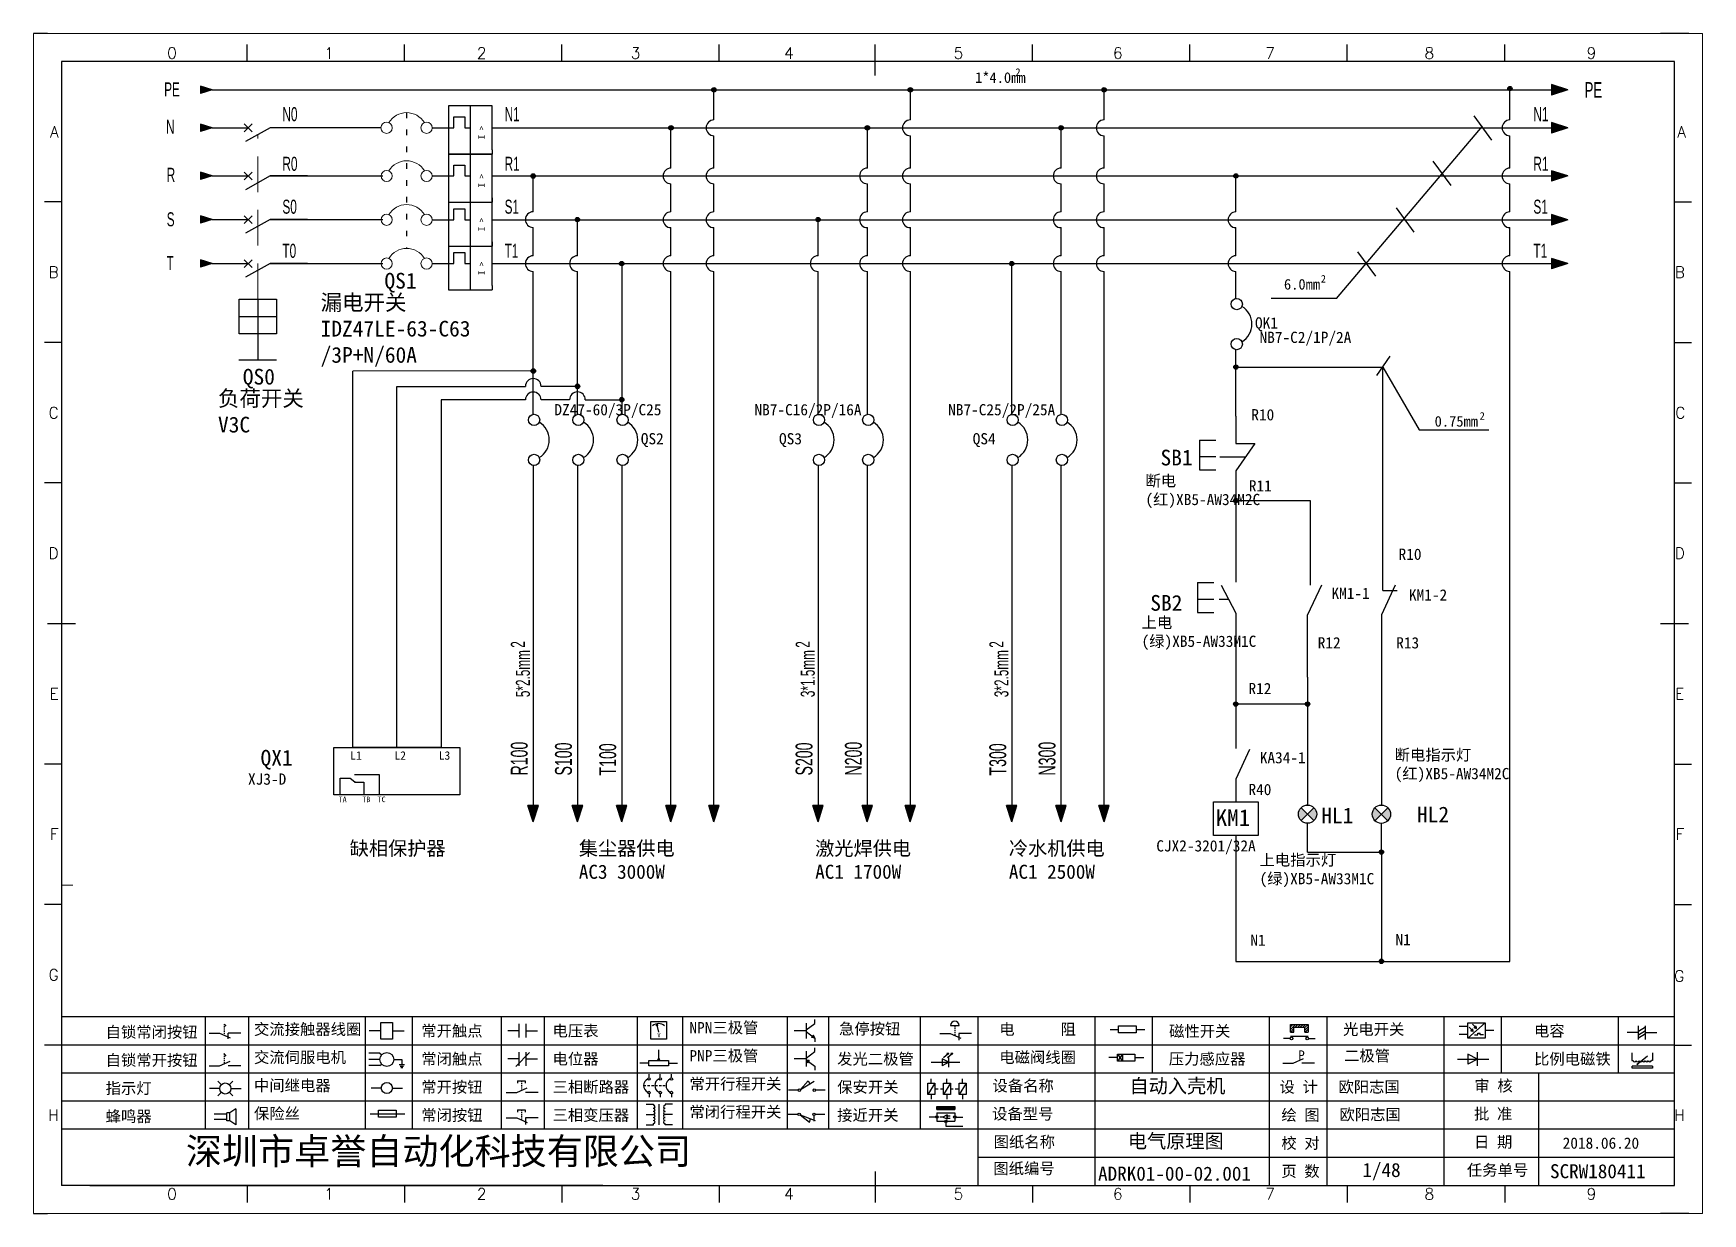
# Model space of a CAD drawing. Header units: millimetres. Extents: x 336 to 12810, y -1577 to 4105.
# Drawn here: x 6480.6 to 6777.6, y -58.4 to 151.6 of the extents above; entities that cross this region are included whole.
import ezdxf
from ezdxf.enums import TextEntityAlignment as Align

# ---------------------------------------------------------------- set-up
doc = ezdxf.new("R2010")
doc.units = ezdxf.units.MM
doc.linetypes.add('2', pattern=[15, 1, -2, 1, -2, 1, -2, 1, -2, 1, -2])
doc.linetypes.add('DASHED2', pattern=[9.525, 6.35, -3.175])
for name, color, linetype in [('AE_BOR', 1, 'Continuous'), ('MISC', 2, 'Continuous'), ('SYMS', 7, 'Continuous'), ('主图', 7, 'Continuous')]:
    doc.layers.add(name, color=color, linetype=linetype)
doc.layers.add('Dimension', color=3, linetype='Continuous', lineweight=13)
doc.styles.get("Standard").update_dxf_attribs({"font": ''})
doc.styles.add('WD', font='romans.shx', dxfattribs={"width": 0.8, "bigfont": 'gbcbig.shx'})
doc.styles.add('样式 0', font='')
doc.styles.add('样式 8', font='arial.ttf', dxfattribs={"width": 0.6, "height": 2.5})
doc.styles.add('汉字', font='')
doc.styles.get('Standard').set_extended_font_data('SimSun')
doc.styles.get('样式 0').set_extended_font_data('KaiTi_GB2312')
doc.styles.get('汉字').set_extended_font_data('新宋体')

msp = doc.modelspace()

# ---------------------------------------------------------------- texts
at = {"color": 0}
for s, p in [('1*4.0mm', (6648.098, 142.834)), ('6.0mm', (6703.064, 106.054)), ('0.75mm', (6729.873, 81.672))]:
    msp.add_text(s, height=1.89, dxfattribs=at).set_placement(p)
at = {"style": '汉字'}
for s, p in [('QK1', (6699.956, 100.121)), ('QS2', (6590.673, 79.517)), ('QS3', (6615.265, 79.517)), ('QS4', (6649.726, 79.517))]:
    msp.add_text(s, height=2, dxfattribs=at).set_placement(p, align=Align.MIDDLE_CENTER)
msp.add_text('1/48', height=2.5).set_placement((6717.023, -51.85))
at = {"color": 0, "char_height": 1.35, "width": 2.39904, "attachment_point": 1}
for insert in [(6655.283, 145.428), (6709.625, 108.648), (6737.886, 84.25)]:
    msp.add_mtext('2', dxfattribs=dict(at, insert=insert))
at = {"color": 3, "char_height": 2.5, "width": 4.96666, "attachment_point": 1, "style": '样式 8'}
for s, insert in [('N0', (6524.867, 138.513)), ('N1', (6564.401, 138.517)), ('N1', (6747.452, 138.517)), ('N', (6504.151, 136.276)), ('R', (6504.278, 127.718)), ('R0', (6524.867, 129.683)), ('R1', (6564.401, 129.687)), ('R1', (6747.452, 129.687)), ('S0', (6524.867, 122.05)), ('S1', (6564.401, 122.054)), ('S1', (6747.452, 122.054)), ('S', (6504.283, 119.81)), ('T0', (6524.867, 114.205)), ('T1', (6564.401, 114.209)), ('T1', (6747.452, 114.209)), ('T', (6504.253, 112.038))]:
    msp.add_mtext(s, dxfattribs=dict(at, insert=insert))
at = {"char_height": 1.1694, "width": 4.51104, "attachment_point": 1, "rotation": 90}
for insert in [(6559.699, 132.79), (6559.705, 124.22), (6559.705, 116.424), (6559.706, 108.627)]:
    msp.add_mtext('I >', dxfattribs=dict(at, insert=insert))
at = {"char_height": 2.5, "width": 33.71673, "attachment_point": 1}
for s, insert in [('\\pi2.782;缺相保护器', (6534.059, 7.881)), ('\\pi2.782;集尘器供电\\PAC3 3000W', (6574.824, 7.881)), ('\\pi2.782;激光焊供电\\PAC1 1700W', (6616.879, 7.881)), ('\\pi2.782;冷水机供电\\PAC1 2500W', (6651.34, 7.881))]:
    msp.add_mtext(s, dxfattribs=dict(at, insert=insert))
at = {"attachment_point": 1}
for s, width, insert, char_height in [('自动入壳机', 22.80454, (6675.585, -34.389), 2.5), ('欧阳志国', 22.80454, (6712.767, -34.809), 2), ('欧阳志国', 22.80454, (6712.939, -39.725), 2), ('电气原理图', 22.80454, (6675.3, -44.198), 2.5), ('ADRK01-00-02.001', 32.99572, (6669.99, -49.998), 2.5), ('SCRW180411', 32.99572, (6750.4, -49.568), 2.5)]:
    msp.add_mtext_dynamic_manual_height_columns(s, width=width, gutter_width=12.5, heights=[0], dxfattribs=dict(at, insert=insert, char_height=char_height))
at = {"layer": 'Dimension', "color": 0, "style": '样式 8', "width": 0.6}
for s, p in [('2', (6568.012, 42.323)), ('5*2.5mm', (6568.902, 33.531)), ('2', (6618.697, 42.323)), ('3*1.5mm', (6619.587, 33.531)), ('2', (6653.158, 42.323)), ('3*2.5mm', (6654.048, 33.531))]:
    msp.add_text(s, height=2.5, rotation=90, dxfattribs=at).set_placement(p)
at = {"layer": 'Dimension', "style": '样式 8', "width": 0.6}
for s, p in [('R100', (6568.494, 19.59)), ('S100', (6576.369, 19.59)), ('T100', (6584.243, 19.59)), ('S200', (6619.179, 19.59)), ('N200', (6627.953, 19.59)), ('T300', (6653.64, 19.59)), ('N300', (6662.414, 19.59))]:
    msp.add_text(s, height=3, rotation=90, dxfattribs=at).set_placement(p)
at = {"layer": 'MISC', "width": 4.96666, "attachment_point": 1, "style": '样式 8'}
for s, insert, char_height in [('\\pi1.2228;PE', (6502.599, 142.926), 2.5), ('PE', (6756.568, 142.965), 2.772)]:
    msp.add_mtext(s, dxfattribs=dict(at, insert=insert, char_height=char_height))
at = {"layer": 'MISC', "color": 0, "attachment_point": 1, "style": '样式 0'}
for s, insert, char_height, width in [('QS1', (6543.023, 109.025), 2.8, 5.01683), ('漏电开关\\P{\\A1;IDZ47LE-63-C63\\P/3P+N/60A}', (6531.663, 105.168), 2.8, 28.17164), ('{\\fSimSun|b0|i0|c134|p2;NB7-C2/1P/2A}', (6698.726, 98.558), 2, 9.98661), ('QS0', (6517.816, 91.951), 2.8, 5.01683), ('负荷开关\\PV3C', (6513.4, 88.095), 2.8, 20.33502), ('{\\fSimSun|b0|i0|c134|p2;DZ47-60/3P/C25}', (6573.257, 85.684), 2, 9.98661), ('{\\fSimSun|b0|i0|c134|p2;NB7-C16/2P/16A}', (6608.856, 85.684), 2, 9.98661), ('{\\fSimSun|b0|i0|c134|p2;NB7-C25/2P/25A}', (6643.318, 85.684), 2, 9.98661), ('SB1', (6681.1, 77.562), 2.8, 5.01683), ('断电(红)XB5-AW34M2C', (6678.424, 73.042), 2, 18.27683), ('SB2', (6679.281, 51.706), 2.8, 5.01683), ('KM1-1', (6711.52, 53.009), 2, 5.01683), ('KM1-2', (6725.306, 52.72), 2, 5.01683), ('上电(绿)XB5-AW33M1C', (6677.732, 47.812), 2, 15.5917), ('QX1', (6520.972, 24.151), 2.8, 5.01683), ('L1', (6536.937, 23.901), 1.5, 5.01683), ('L2', (6544.812, 23.901), 1.5, 5.01683), ('L3', (6552.686, 23.901), 1.5, 5.01683), ('断电指示灯(红)XB5-AW34M2C', (6722.765, 24.267), 2, 19.19738), ('KA34-1', (6698.763, 23.76), 2, 5.01683), ('{\\fSimSun|b0|i0|c134|p49;\\C7;XJ3-D}', (6518.741, 19.954), 2, 11.34988), ('TA', (6534.865, 15.848), 1, 5.01683), ('TB', (6539.076, 15.848), 1, 5.01683), ('TC', (6541.798, 15.848), 1, 5.01683), ('\\pi-0.13538;KM1', (6691.07, 13.58), 3, 6.8721), ('HL1', (6709.707, 13.875), 2.8, 5.01683), ('HL2', (6726.737, 14.062), 2.8, 5.01683), ('{\\fSimSun|b0|i0|c134|p49;\\C7;CJX2-3201/32A}', (6680.351, 8.073), 2, 11.91617), ('上电指示灯(绿)XB5-AW33M1C', (6698.722, 5.573), 2, 22.44398)]:
    msp.add_mtext(s, dxfattribs=dict(at, insert=insert, char_height=char_height, width=width))
at = {"layer": 'MISC', "color": 3, "char_height": 2, "width": 5.01683, "attachment_point": 1, "style": '样式 0'}
for s, insert in [('R10', (6697.256, 84.785)), ('R11', (6696.814, 72.128)), ('R10', (6723.462, 59.96)), ('R12', (6709.068, 44.205)), ('R13', (6723.037, 44.205)), ('R12', (6696.748, 36.066)), ('R40', (6696.748, 18.1)), ('N1', (6697.09, -8.701)), ('N1', (6722.909, -8.617))]:
    msp.add_mtext(s, dxfattribs=dict(at, insert=insert))

# ---------------------------------------------------------------- blocks, each defined once
blk = doc.blocks.new('磁性开关')
at = {"linetype": 'ByBlock'}
h = blk.add_hatch(dxfattribs=at)
h.set_pattern_fill('ANSI31', color=256, scale=0.1, style=0)
h.paths.add_polyline_path([(-1910.88, -776.69), (-1910.88, -775.29), (-1907.69, -775.29), (-1907.69, -776.69), (-1908.31, -776.69), (-1908.31, -775.79), (-1910.25, -775.79), (-1910.25, -776.69)])
for p, q in [((-1910.91, -777.81), (-1912.09, -777.81)), ((-1910.88, -776.69), (-1910.88, -775.29)), ((-1910.88, -775.29), (-1907.69, -775.29)), ((-1910.88, -776.69), (-1910.25, -776.69)), ((-1910.88, -777.39), (-1907.69, -777.39)), ((-1910.25, -776.69), (-1910.25, -775.79)), ((-1910.25, -775.79), (-1908.31, -775.79)), ((-1908.31, -776.69), (-1908.31, -775.79)), ((-1908.31, -776.69), (-1907.69, -776.69)), ((-1907.69, -775.29), (-1907.69, -776.69)), ((-1907.66, -777.81), (-1906.48, -777.81))]:
    blk.add_line(p, q, dxfattribs=at)
for centre in [(-1910.68, -777.81), (-1907.88, -777.81)]:
    blk.add_circle(centre, 0.225, dxfattribs=at)
blk = doc.blocks.new('*U6')
at = {"linetype": 'ByBlock'}
for p, q in [((-1909.23, -780.45), (-1909.23, -780.67)), ((-1909.23, -780.45), (-1908.92, -780.84)), ((-1909.23, -780.84), (-1909.23, -781.05)), ((-1911.92, -782.07), (-1910.06, -782.07)), ((-1910.06, -782.07), (-1908.18, -782.88)), ((-1909.23, -781.23), (-1909.23, -781.44)), ((-1909.23, -781.61), (-1909.23, -781.83)), ((-1909.23, -782), (-1909.23, -782.21)), ((-1909.23, -782.38), (-1909.23, -782.43)), ((-1908.52, -783.07), (-1908.52, -782.07)), ((-1906.25, -782.07), (-1908.52, -782.07))]:
    blk.add_line(p, q, dxfattribs=at)
blk = doc.blocks.new('*U8')
at = {"linetype": 'ByBlock'}
for p, q in [((-1911.92, -792.89), (-1910.06, -792.89)), ((-1910.06, -792.89), (-1908.18, -792.08)), ((-1908.88, -791.17), (-1909.23, -790.71)), ((-1909.23, -790.71), (-1909.23, -790.92)), ((-1909.23, -791.09), (-1909.23, -791.31)), ((-1909.23, -791.48), (-1909.23, -791.69)), ((-1909.23, -791.86), (-1909.23, -792.08)), ((-1909.23, -792.25), (-1909.23, -792.47)), ((-1906.25, -792.89), (-1908.52, -792.89))]:
    blk.add_line(p, q, dxfattribs=at)
blk = doc.blocks.new('蜂鸣器')
at = {"linetype": 'ByBlock'}
for p, q in [((-1907.17, -795.53), (-1908.25, -796.26)), ((-1907.17, -795.53), (-1907.17, -798.41)), ((-1908.8, -796.48), (-1911.01, -796.48)), ((-1908.8, -797.46), (-1911.01, -797.46)), ((-1908.25, -796.26), (-1908.8, -796.26)), ((-1908.8, -797.68), (-1908.8, -796.26)), ((-1908.25, -797.68), (-1908.8, -797.68)), ((-1908.25, -797.68), (-1908.25, -796.26)), ((-1907.17, -798.41), (-1908.25, -797.68))]:
    blk.add_line(p, q, dxfattribs=at)
blk = doc.blocks.new('指示灯')
at = {"linetype": 'ByBlock'}
for p, q in [((-1854.25, -776.92), (-1856.06, -776.92)), ((-1854.62, -775.59), (-1853.97, -776.23)), ((-1854.62, -778.25), (-1853.97, -777.61)), ((-1851.9, -775.59), (-1852.54, -776.23)), ((-1851.9, -778.25), (-1852.54, -777.61)), ((-1852.26, -776.92), (-1850.45, -776.92))]:
    blk.add_line(p, q, dxfattribs=at)
blk.add_circle((-1853.26, -776.92), 0.992, dxfattribs=at)
blk = doc.blocks.new('光电开关')
at = {"linetype": 'ByBlock'}
h = blk.add_hatch(dxfattribs=at)
h.set_pattern_fill('ANSI31', color=256, scale=0.01, style=0)
h.set_pattern_definition([(45, (0.172267, 0), (-0.0224506403, 0.0224506403), [])])
h.paths.add_polyline_path([(-1882.44, -776.34), (-1882.5, -775.91), (-1882.68, -776.07)])
h.paths.add_polyline_path([(-1882.86, -776.23), (-1882.44, -776.34), (-1882.68, -776.07)])
h.paths.add_polyline_path([(-1883.05, -776.88), (-1883.11, -776.45), (-1883.29, -776.61)])
h.paths.add_polyline_path([(-1883.47, -776.77), (-1883.05, -776.88), (-1883.29, -776.61)])
for p, q in [((-1884.01, -775.96), (-1885.56, -775.96)), ((-1884.01, -777.39), (-1885.56, -777.39)), ((-1880.91, -775.3), (-1884.01, -778.05)), ((-1883.75, -776.09), (-1883.05, -776.88)), ((-1883.11, -776.45), (-1883.47, -776.77)), ((-1883.05, -776.88), (-1883.47, -776.77)), ((-1883.14, -775.55), (-1882.44, -776.34)), ((-1883.05, -776.88), (-1883.11, -776.45)), ((-1882.5, -775.91), (-1882.86, -776.23)), ((-1882.44, -776.34), (-1882.86, -776.23)), ((-1882.78, -777.47), (-1882.23, -777.47)), ((-1882.44, -776.34), (-1882.5, -775.91)), ((-1882.23, -777.47), (-1882.23, -777.14)), ((-1882.23, -777.14), (-1881.78, -777.14)), ((-1881.78, -777.47), (-1881.78, -777.14)), ((-1881.23, -777.47), (-1881.78, -777.47)), ((-1879.37, -776.67), (-1880.91, -776.67))]:
    blk.add_line(p, q, dxfattribs=at)
blk.add_lwpolyline([(-1884.01, -775.3), (-1880.91, -775.3), (-1880.91, -778.05), (-1884.01, -778.05)], close=True, dxfattribs=at)
blk = doc.blocks.new('交流接触器线圈')
at = {"linetype": 'ByBlock'}
for p, q in [((-1880.82, -781.77), (-1882.87, -781.77)), ((-1878.72, -781.77), (-1876.67, -781.77))]:
    blk.add_line(p, q, dxfattribs=at)
blk.add_lwpolyline([(-1880.82, -780.28), (-1878.72, -780.28), (-1878.72, -783.26), (-1880.82, -783.26)], close=True, dxfattribs=at)
blk = doc.blocks.new('交流伺服电机')
at = {"linetype": 'ByBlock'}
for p, q in [((-1880.97, -785.75), (-1882.94, -785.75)), ((-1880.97, -786.85), (-1882.94, -786.85)), ((-1880.97, -785.75), (-1880.65, -786.03)), ((-1878.49, -786.85), (-1877.07, -786.85)), ((-1877.07, -786.85), (-1877.07, -787.72)), ((-1880.97, -787.94), (-1882.94, -787.94)), ((-1880.97, -787.94), (-1880.65, -787.67)), ((-1877.54, -787.72), (-1876.59, -787.72)), ((-1877.38, -788.01), (-1876.75, -788.01)), ((-1877.23, -788.29), (-1876.9, -788.29))]:
    blk.add_line(p, q, dxfattribs=at)
blk.add_circle((-1879.73, -786.85), 1.24, dxfattribs=at)
blk = doc.blocks.new('中间继电器')
at = {"linetype": 'ByBlock'}
for p, q in [((-1880.72, -791.92), (-1882.54, -791.92)), ((-1878.74, -791.92), (-1876.92, -791.92))]:
    blk.add_line(p, q, dxfattribs=at)
blk.add_circle((-1879.73, -791.92), 0.992, dxfattribs=at)
blk = doc.blocks.new('保险丝')
at = {"linetype": 'ByBlock'}
blk.add_line((-1882.72, -796.49), (-1876.55, -796.49), dxfattribs=at)
blk.add_lwpolyline([(-1881.2, -795.86), (-1878.06, -795.86), (-1878.06, -797.12), (-1881.2, -797.12)], close=True, dxfattribs=at)
blk = doc.blocks.new('常开按钮')
at = {"linetype": 'ByBlock'}
for p, q in [((-1910.06, -787.73), (-1908.18, -786.93)), ((-1909.9, -785.68), (-1908.56, -785.68)), ((-1909.9, -785.68), (-1909.9, -786.07)), ((-1909.23, -785.68), (-1909.23, -785.89)), ((-1909.23, -786.06), (-1909.23, -786.28)), ((-1909.23, -786.45), (-1909.23, -786.67)), ((-1909.23, -786.84), (-1909.23, -787.05)), ((-1908.56, -785.68), (-1908.56, -786.07)), ((-1911.92, -787.73), (-1910.06, -787.73)), ((-1909.23, -787.22), (-1909.23, -787.38)), ((-1906.25, -787.73), (-1908.52, -787.73))]:
    blk.add_line(p, q, dxfattribs=at)
blk = doc.blocks.new('常开触点')
at = {"linetype": 'ByBlock'}
for p, q in [((-1853.82, -782.99), (-1853.82, -780.56)), ((-1852.6, -782.99), (-1852.6, -780.56)), ((-1853.82, -781.77), (-1855.88, -781.77)), ((-1852.6, -781.77), (-1850.55, -781.77))]:
    blk.add_line(p, q, dxfattribs=at)
blk = doc.blocks.new('常闭触点')
at = {"linetype": 'ByBlock'}
for p, q in [((-1853.82, -786.77), (-1855.88, -786.77)), ((-1852.01, -785.66), (-1854.43, -788.1)), ((-1853.82, -787.99), (-1853.82, -785.56)), ((-1852.6, -787.99), (-1852.6, -785.56)), ((-1852.6, -786.77), (-1850.55, -786.77))]:
    blk.add_line(p, q, dxfattribs=at)
blk = doc.blocks.new('常闭按钮')
at = {"linetype": 'ByBlock'}
for p, q in [((-1856.13, -792.28), (-1854.28, -792.28)), ((-1854.28, -792.28), (-1852.4, -793.09)), ((-1854.11, -790.83), (-1852.77, -790.83)), ((-1854.11, -790.83), (-1854.11, -791.22)), ((-1853.44, -790.83), (-1853.44, -791.04)), ((-1853.44, -791.21), (-1853.44, -791.43)), ((-1853.44, -791.6), (-1853.44, -791.82)), ((-1853.44, -791.99), (-1853.44, -792.2)), ((-1853.44, -792.37), (-1853.44, -792.53)), ((-1852.77, -790.83), (-1852.77, -791.22)), ((-1850.47, -792.28), (-1852.73, -792.28)), ((-1852.73, -792.28), (-1852.73, -793.43))]:
    blk.add_line(p, q, dxfattribs=at)
blk = doc.blocks.new('电磁阀线圈')
at = {"linetype": 'ByBlock'}
for p, q in [((-1854.61, -795.92), (-1853.75, -797.16)), ((-1853.75, -795.92), (-1854.61, -797.16)), ((-1853.75, -795.92), (-1853.75, -797.16)), ((-1854.61, -796.54), (-1856.17, -796.54)), ((-1851.53, -796.54), (-1849.97, -796.54))]:
    blk.add_line(p, q, dxfattribs=at)
blk.add_lwpolyline([(-1854.61, -795.92), (-1851.53, -795.92), (-1851.53, -797.16), (-1854.61, -797.16)], close=True, dxfattribs=at)
blk = doc.blocks.new('电压表')
at = {"linetype": 'ByBlock'}
for p, q in [((-1814.84, -780.75), (-1814.91, -781.13)), ((-1814.6, -781.05), (-1814.91, -781.13)), ((-1814.84, -780.75), (-1814.46, -782.26)), ((-1814.84, -780.75), (-1814.6, -781.05))]:
    blk.add_line(p, q, dxfattribs=at)
blk.add_lwpolyline([(-1815.84, -780.34), (-1813.07, -780.34), (-1813.07, -783.49), (-1815.84, -783.49)], close=True, dxfattribs=at)
blk.add_arc((-1814.46, -782.26), 1.56, 46.8313, 133.1687, dxfattribs=at)
at = {"linetype": 'ByBlock', "insert": (-1814.7, -782.39), "char_height": 0.75, "width": 0.6768, "attachment_point": 1}
blk.add_mtext('V', dxfattribs=at)
blk = doc.blocks.new('电位器')
at = {"linetype": 'ByBlock'}
for p, q in [((-1814.45, -787.3), (-1814.62, -786.96)), ((-1814.62, -786.96), (-1814.27, -786.96)), ((-1814.45, -787.3), (-1814.45, -785.39)), ((-1814.45, -787.3), (-1814.27, -786.96)), ((-1816.21, -787.75), (-1817.79, -787.75)), ((-1812.68, -787.75), (-1811.1, -787.75))]:
    blk.add_line(p, q, dxfattribs=at)
blk.add_lwpolyline([(-1816.21, -787.3), (-1812.68, -787.3), (-1812.68, -788.2), (-1816.21, -788.2)], close=True, dxfattribs=at)
blk = doc.blocks.new('三相断路器')
at = {"linetype": 'ByBlock'}
for p, q in [((-1816.17, -790.33), (-1816.17, -789.7)), ((-1814.17, -790.33), (-1814.17, -789.7)), ((-1812.18, -790.33), (-1812.18, -789.7)), ((-1817.14, -791.74), (-1816.72, -791.74)), ((-1816.45, -791.74), (-1816.03, -791.74)), ((-1815.76, -791.74), (-1815.34, -791.74)), ((-1815.07, -791.74), (-1814.65, -791.74)), ((-1814.38, -791.74), (-1813.96, -791.74)), ((-1813.69, -791.74), (-1813.27, -791.74)), ((-1816.17, -793.19), (-1816.17, -793.83)), ((-1814.17, -793.19), (-1814.17, -793.83)), ((-1812.18, -793.19), (-1812.18, -793.83))]:
    blk.add_line(p, q, dxfattribs=at)
for centre in [(-1816.17, -790.55), (-1816.17, -792.98), (-1814.17, -790.55), (-1814.17, -792.98), (-1812.18, -790.55), (-1812.18, -792.98)]:
    blk.add_circle(centre, 0.219, dxfattribs=at)
for centre in [(-1815.81, -791.74), (-1813.82, -791.74), (-1811.83, -791.74)]:
    blk.add_arc(centre, 1.32, 115.5791, 244.4209, dxfattribs=at)
blk = doc.blocks.new('三相变压器')
at = {"linetype": 'ByBlock'}
for p, q in [((-1816.69, -795.03), (-1815.37, -795.03)), ((-1815.37, -795.03), (-1815.37, -795.24)), ((-1814.34, -798.7), (-1814.34, -795.04)), ((-1812, -795.03), (-1813.32, -795.03)), ((-1813.32, -795.03), (-1813.32, -795.24)), ((-1816.69, -796.87), (-1815.37, -796.87)), ((-1816.69, -798.71), (-1815.37, -798.71)), ((-1815.37, -798.71), (-1815.37, -798.5)), ((-1812, -796.87), (-1813.32, -796.87)), ((-1813.32, -798.71), (-1813.32, -798.5)), ((-1812, -798.71), (-1813.32, -798.71))]:
    blk.add_line(p, q, dxfattribs=at)
for centre, start, end in [((-1815.37, -795.51), 270, 90), ((-1815.37, -796.06), 270, 90), ((-1813.32, -795.51), 90, 270), ((-1813.32, -796.06), 90, 270), ((-1815.37, -796.6), 270, 90), ((-1815.37, -797.14), 270, 90), ((-1815.37, -797.68), 270, 90), ((-1815.37, -798.23), 270, 90), ((-1813.32, -796.6), 90, 270), ((-1813.32, -797.14), 90, 270), ((-1813.32, -797.68), 90, 270), ((-1813.32, -798.23), 90, 270)]:
    blk.add_arc(centre, 0.271, start, end, dxfattribs=at)
blk = doc.blocks.new('压力感应器')
at = {"linetype": 'ByBlock'}
for p, q in [((-1817.44, -777.73), (-1815.59, -777.73)), ((-1815.59, -777.73), (-1813.71, -776.93)), ((-1811.78, -777.73), (-1814.05, -777.73))]:
    blk.add_line(p, q, dxfattribs=at)
at = {"linetype": 'ByBlock', "insert": (-1814.65, -775.48), "char_height": 1.68, "width": 1.2242, "attachment_point": 1}
blk.add_mtext('{\\fNSimSun|b0|i0|c134|p49;P}', dxfattribs=at)
blk = doc.blocks.new('二极管')
at = {"linetype": 'ByBlock'}
for p, q in [((-1787.52, -776.77), (-1781.92, -776.77)), ((-1783.97, -776.77), (-1785.69, -775.9)), ((-1785.69, -775.9), (-1785.69, -777.65)), ((-1783.97, -776.77), (-1785.69, -777.65)), ((-1783.97, -777.99), (-1783.97, -775.56))]:
    blk.add_line(p, q, dxfattribs=at)
blk = doc.blocks.new('NPN三极管')
at = {"linetype": 'ByBlock'}
for p, q in [((-1785.73, -780.61), (-1785.73, -783.32)), ((-1785.73, -781.82), (-1784.15, -780.66)), ((-1784.15, -780.66), (-1784.15, -779.98)), ((-1785.73, -781.97), (-1787.81, -781.97)), ((-1785.73, -782.11), (-1784.15, -783.27)), ((-1784.41, -782.73), (-1784.74, -783.18)), ((-1784.15, -783.27), (-1784.74, -783.18)), ((-1784.15, -783.27), (-1784.41, -782.73)), ((-1784.15, -783.27), (-1784.15, -783.96))]:
    blk.add_line(p, q, dxfattribs=at)
blk = doc.blocks.new('PNP三极管')
at = {"linetype": 'ByBlock'}
for p, q in [((-1784.9, -786.74), (-1786.98, -786.74)), ((-1784.9, -785.38), (-1784.9, -788.09)), ((-1784.9, -786.59), (-1783.32, -785.43)), ((-1784.9, -786.88), (-1783.32, -788.04)), ((-1784.9, -786.88), (-1784.31, -786.97)), ((-1784.9, -786.88), (-1784.64, -787.42)), ((-1784.31, -786.97), (-1784.64, -787.42)), ((-1783.32, -785.43), (-1783.32, -784.75)), ((-1783.32, -788.04), (-1783.32, -788.73))]:
    blk.add_line(p, q, dxfattribs=at)
blk = doc.blocks.new('常开行程开关')
at = {"linetype": 'ByBlock'}
for p, q in [((-1786.29, -792.3), (-1788.01, -792.3)), ((-1785.89, -792.17), (-1784.52, -790.62)), ((-1785.89, -792.17), (-1783.43, -790.72)), ((-1784.52, -790.62), (-1784.19, -791.17)), ((-1781.48, -792.3), (-1783.21, -792.3))]:
    blk.add_line(p, q, dxfattribs=at)
for centre in [(-1786.07, -792.3), (-1783.42, -792.3)]:
    blk.add_circle(centre, 0.219, dxfattribs=at)
blk = doc.blocks.new('常闭行程开关')
at = {"linetype": 'ByBlock'}
for p, q in [((-1786.34, -796.62), (-1788.07, -796.62)), ((-1785.93, -796.72), (-1783.25, -797.7)), ((-1785.93, -796.72), (-1784.3, -798)), ((-1784.3, -798), (-1784.08, -797.4)), ((-1783.48, -796.84), (-1783.48, -797.85)), ((-1781.54, -796.62), (-1783.26, -796.62))]:
    blk.add_line(p, q, dxfattribs=at)
for centre in [(-1786.12, -796.62), (-1783.48, -796.62)]:
    blk.add_circle(centre, 0.219, dxfattribs=at)
blk = doc.blocks.new('电容')
at = {"linetype": 'ByBlock'}
for p, q in [((-1756.08, -782.99), (-1756.08, -780.56)), ((-1754.86, -780.79), (-1756.08, -781.55)), ((-1754.86, -782.99), (-1754.86, -780.56)), ((-1756.08, -781.77), (-1758.13, -781.77)), ((-1754.86, -781.44), (-1756.08, -782.2)), ((-1754.86, -781.99), (-1756.08, -782.75)), ((-1754.86, -781.77), (-1752.81, -781.77))]:
    blk.add_line(p, q, dxfattribs=at)
blk = doc.blocks.new('发光二极管')
at = {"linetype": 'ByBlock'}
for p, q in [((-1758.01, -786.77), (-1752.89, -786.77)), ((-1754.84, -786.77), (-1756.04, -786.16)), ((-1756.04, -786.16), (-1756.04, -787.39)), ((-1754.84, -786.77), (-1756.04, -787.39)), ((-1755.78, -785.92), (-1754.89, -785.14)), ((-1754.89, -785.14), (-1755.2, -785.22)), ((-1755.2, -785.22), (-1755.01, -785.43)), ((-1755.08, -785.92), (-1754.18, -785.14)), ((-1754.89, -785.14), (-1755.01, -785.43)), ((-1754.84, -787.63), (-1754.84, -785.92)), ((-1754.18, -785.14), (-1754.49, -785.22)), ((-1754.49, -785.22), (-1754.31, -785.43)), ((-1754.18, -785.14), (-1754.31, -785.43))]:
    blk.add_line(p, q, dxfattribs=at)
blk = doc.blocks.new('比例电磁阀')
at = {"linetype": 'ByBlock'}
for p, q in [((-1757.26, -775.38), (-1757.26, -776.71)), ((-1757.26, -776.71), (-1757.05, -776.71)), ((-1753.6, -777.73), (-1757.25, -777.73)), ((-1757.25, -778.13), (-1757.25, -777.73)), ((-1753.6, -778.13), (-1757.25, -778.13)), ((-1754.5, -775.98), (-1756.35, -777.44)), ((-1756.35, -777.44), (-1756.25, -777.25)), ((-1756.35, -777.44), (-1756.15, -777.38)), ((-1756.15, -777.38), (-1756.25, -777.25)), ((-1753.58, -776.71), (-1753.8, -776.71)), ((-1753.6, -777.73), (-1753.6, -778.13)), ((-1753.58, -775.38), (-1753.58, -776.71))]:
    blk.add_line(p, q, dxfattribs=at)
for centre in [(-1756.78, -776.71), (-1756.24, -776.71), (-1755.7, -776.71), (-1755.15, -776.71), (-1754.61, -776.71), (-1754.07, -776.71)]:
    blk.add_arc(centre, 0.271, 180, 0, dxfattribs=at)
blk = doc.blocks.new('保安开关')
at = {"linetype": 'ByBlock'}
for p, q in [((-1757.96, -790.79), (-1757.96, -789.97)), ((-1755.17, -790.79), (-1755.17, -789.97)), ((-1752.39, -790.79), (-1752.39, -789.97)), ((-1757.33, -790.79), (-1758.6, -792.81)), ((-1757.96, -792.81), (-1757.96, -793.62)), ((-1757.33, -791.8), (-1756.72, -791.8)), ((-1756.35, -791.8), (-1755.89, -791.8)), ((-1754.54, -790.79), (-1755.81, -792.81)), ((-1755.17, -792.81), (-1755.17, -793.62)), ((-1754.52, -791.8), (-1754.06, -791.8)), ((-1753.69, -791.8), (-1753.08, -791.8)), ((-1751.75, -790.79), (-1753.02, -792.81)), ((-1752.39, -792.81), (-1752.39, -793.62))]:
    blk.add_line(p, q, dxfattribs=at)
for points in [[(-1758.6, -790.79), (-1757.33, -790.79), (-1757.33, -792.81), (-1758.6, -792.81)], [(-1755.81, -790.79), (-1754.54, -790.79), (-1754.54, -792.81), (-1755.81, -792.81)], [(-1753.02, -790.79), (-1751.75, -790.79), (-1751.75, -792.81), (-1753.02, -792.81)]]:
    blk.add_lwpolyline(points, close=True, dxfattribs=at)
blk = doc.blocks.new('接近开关')
at = {"linetype": 'ByBlock'}
h = blk.add_hatch(dxfattribs=at)
h.set_pattern_fill('ANSI31', color=256, scale=0.01, style=0)
h.set_pattern_definition([(45, (-89.131516, -30.795668), (-0.0224506403, 0.0224506403), [])])
h.paths.add_polyline_path([(-1516.96, -1123.35), (-1516.96, -1122.85), (-1513.76, -1122.85), (-1513.76, -1123.35)])
for p, q in [((-1517.18, -1124.71), (-1518.36, -1124.71)), ((-1516.96, -1123.35), (-1516.96, -1122.85)), ((-1516.96, -1122.85), (-1513.76, -1122.85)), ((-1516.96, -1123.35), (-1513.76, -1123.35)), ((-1516.96, -1123.95), (-1513.76, -1123.95)), ((-1516.96, -1123.95), (-1516.96, -1125.47)), ((-1516.96, -1125.47), (-1513.76, -1125.47)), ((-1515.91, -1124.71), (-1516.45, -1124.71)), ((-1515.11, -1124.31), (-1515.91, -1124.71)), ((-1515.11, -1125.11), (-1515.91, -1124.71)), ((-1515.33, -1124.53), (-1515.17, -1124.53)), ((-1515.33, -1124.88), (-1515.17, -1124.88)), ((-1515.25, -1124.45), (-1515.25, -1124.61)), ((-1515.11, -1124.31), (-1515.11, -1125.11)), ((-1515.11, -1124.48), (-1514.58, -1124.48)), ((-1515.11, -1124.94), (-1514.58, -1124.94)), ((-1513.76, -1122.85), (-1513.76, -1123.35)), ((-1513.76, -1123.95), (-1513.76, -1125.47)), ((-1513.54, -1124.71), (-1512.36, -1124.71)), ((-1515.36, -1125.69), (-1515.36, -1126.36)), ((-1515.36, -1126.36), (-1512.36, -1126.36))]:
    blk.add_line(p, q, dxfattribs=at)
for centre in [(-1516.96, -1124.71), (-1515.36, -1125.47), (-1513.76, -1124.71)]:
    blk.add_circle(centre, 0.225, dxfattribs=at)
blk = doc.blocks.new('电阻')
at = {"linetype": 'ByBlock'}
for p, q in [((-3.09, 0), (-1.57, 0)), ((1.57, 0), (3.09, 0))]:
    blk.add_line(p, q, dxfattribs=at)
blk.add_lwpolyline([(-1.57, 0.63), (1.57, 0.63), (1.57, -0.63), (-1.57, -0.63)], close=True, dxfattribs=at)
blk = doc.blocks.new('急停按钮')
at = {"linetype": 'ByBlock'}
for p, q in [((-1.86, 0), (0, 0)), ((0, 0), (1.88, -0.81)), ((0.06, 1.45), (1.61, 1.45)), ((0.83, 1.45), (0.83, 1.24)), ((0.83, 1.07), (0.83, 0.85)), ((0.83, 0.68), (0.83, 0.47)), ((0.83, 0.29), (0.83, 0.08)), ((3.81, 0), (1.54, 0)), ((1.54, 0), (1.54, -1.15)), ((0.83, -0.09), (0.83, -0.24))]:
    blk.add_line(p, q, dxfattribs=at)
blk.add_arc((0.83, 1.45), 0.774, 0, 180)
blk = doc.blocks.new('电控横A4')
for p, q in [((292, -5), (5, -5)), ((5, -5), (5, -205)), ((292, -205), (292, -5)), ((10.03, -205), (289.53, -205)), ((130.8, -205), (190.75, -205)), ((190.75, -205), (259.54, -205))]:
    blk.add_line(p, q)
at = {"lineweight": 9, "ltscale": 0.1}
for p, q in [((5, -151.57), (7, -151.57)), ((101.34, -205), (130.8, -205)), ((129.44, -205), (129.44, -205)), ((129.44, -205), (129.44, -205)), ((129.44, -205), (129.44, -205)), ((129.44, -205), (129.44, -205))]:
    blk.add_line(p, q, dxfattribs=at)
at = {"linetype": 'ByBlock'}
for p, q in [((292, -175), (5, -175)), ((292, -180), (5, -180)), ((292, -185), (5, -185)), ((292, -190), (5, -190)), ((292, -195), (5, -195)), ((292, -200), (168.03, -200))]:
    blk.add_line(p, q, dxfattribs=at)
at = {"color": 0, "lineweight": -2}
for p, q in [((30.58, -175), (30.58, -195)), ((38.26, -175), (38.26, -195)), ((59.05, -175), (59.05, -195)), ((67.4, -175), (67.4, -195)), ((83.26, -175), (83.26, -195)), ((90.91, -175), (90.91, -195)), ((107.4, -175), (107.4, -195)), ((115.5, -175), (115.5, -195)), ((134.12, -175), (134.12, -195)), ((141.48, -175), (141.48, -195)), ((157.79, -175), (157.79, -195)), ((168.03, -175), (168.03, -204.92)), ((188.84, -175), (188.84, -185)), ((199.08, -175), (199.08, -185)), ((219.89, -175), (219.89, -185)), ((230.12, -175), (230.12, -185)), ((250.93, -175), (250.93, -185)), ((261.17, -175), (261.17, -185)), ((281.98, -175), (281.98, -185)), ((188.84, -185), (188.84, -204.92)), ((219.89, -185), (219.89, -205)), ((230.12, -185), (230.12, -205)), ((250.93, -185), (250.93, -205)), ((267.79, -185), (267.79, -205))]:
    blk.add_line(p, q, dxfattribs=at)
at = {"color": 0, "ltscale": 2}
for p, q in [((292, -205), (292, -183.55)), ((101.34, -205), (5, -205)), ((259.54, -205), (289.53, -205)), ((259.54, -205), (292, -205))]:
    blk.add_line(p, q, dxfattribs=at)
at = {"layer": 'AE_BOR', "lineweight": 30}
for p, q in [((2.53, 0), (0, 0)), ((294.53, 0), (289.53, 0)), ((0, -210), (2.53, -210)), ((294.53, -210), (289.53, -210))]:
    blk.add_line(p, q, dxfattribs=at)
at = {"layer": 'AE_BOR', "color": 1, "lineweight": 15}
for p, q in [((0, 0), (297, 0)), ((0, -210), (0, 0)), ((297, 0), (297, -210)), ((297, -210), (0, -210))]:
    blk.add_line(p, q, dxfattribs=at)
at = {"layer": 'AE_BOR'}
for p, q in [((38.03, -5), (38.03, -2)), ((66.03, -5), (66.03, -2)), ((94.03, -5), (94.03, -2)), ((122.03, -5), (122.03, -2)), ((149.78, -5), (149.78, -2)), ((177.78, -5), (177.78, -2)), ((205.78, -5), (205.78, -2)), ((233.78, -5), (233.78, -2)), ((261.78, -5), (261.78, -2)), ((5, -30), (2, -30)), ((292, -30), (295, -30)), ((5, -55), (2, -55)), ((292, -55), (295, -55)), ((5, -80), (2, -80)), ((292, -80), (295, -80)), ((5, -130), (2, -130)), ((292, -130), (295, -130)), ((5, -155), (2, -155)), ((292, -155), (295, -155)), ((5, -180), (2, -180)), ((292, -180), (295, -180)), ((38.03, -205), (38.03, -208)), ((66.03, -205), (66.03, -208)), ((94.03, -205), (94.03, -208)), ((122.03, -205), (122.03, -208)), ((149.78, -205), (149.78, -208)), ((177.78, -205), (177.78, -208)), ((205.78, -205), (205.78, -208)), ((233.78, -205), (233.78, -208)), ((261.78, -205), (261.78, -208))]:
    blk.add_line(p, q, dxfattribs=at)
at = {"layer": 'AE_BOR', "color": 2, "lineweight": 30}
for p, q in [((149.78, -7.5), (149.78, -2.5)), ((2.5, -105), (7.5, -105)), ((289.5, -105), (294.5, -105)), ((149.78, -202.5), (149.78, -207.5)), ((149.78, -205), (149.78, -207.5))]:
    blk.add_line(p, q, dxfattribs=at)
at = {"linetype": 'ByBlock'}
for name, p in [('*U6', (1943.19, 604.18)), ('交流接触器线圈', (1942.62, 604.27)), ('常开触点', (1940.27, 604.3)), ('电压表', (1925.71, 604.52)), ('NPN三极管', (1923.2, 604.5)), ('磁性开关', (2134.53, 598.96)), ('光电开关', (2139.22, 599.27)), ('电容', (2041.69, 603.98)), ('电位器', (1925.71, 604.52)), ('PNP三极管', (1922.37, 604.27)), ('压力感应器', (2039.72, 594.52)), ('*U8', (1943.19, 609.18)), ('交流伺服电机', (1942.62, 604.27)), ('常闭触点', (1940.27, 604.3)), ('发光二极管', (1917.72, 603.69)), ('电磁阀线圈', (2047.53, 614.3)), ('二极管', (2040.91, 594.27)), ('比例电磁阀', (2041.69, 593.98)), ('指示灯', (1887.41, 589.18)), ('中间继电器', (1942.62, 604.27)), ('常开按钮', (1996.06, 599.3)), ('三相断路器', (1925.71, 604.52)), ('常开行程开关', (1922.37, 604.27)), ('保安开关', (1917.72, 603.98)), ('蜂鸣器', (1943.19, 604.18)), ('保险丝', (1942.62, 604.27)), ('常闭按钮', (1940.27, 599.3)), ('三相变压器', (1925.71, 604.52)), ('常闭行程开关', (1922.37, 604.27)), ('接近开关', (1677.72, 931.9))]:
    blk.add_blockref(name, p, dxfattribs=at)
for name, p in [('急停按钮', (163.12, -177.98)), ('电阻', (194.66, -177.22))]:
    blk.add_blockref(name, p)
at = {"char_height": 2, "attachment_point": 1, "style": '汉字'}
for s, insert in [('{\\fKaiTi_GB2312|b0|i0|c134|p49;自锁常闭按钮}', (12.86, -176.69)), ('{\\fKaiTi_GB2312|b0|i0|c134|p49;交流接触器线圈}', (39.25, -176.19)), ('{\\fKaiTi_GB2312|b0|i0|c134|p49;常开触点}', (69.01, -176.48)), ('{\\fKaiTi_GB2312|b0|i0|c134|p49;电压表}', (92.37, -176.47)), ('{\\fKaiTi_GB2312|b0|i0|c134|p49;NPN三极管}', (116.73, -175.91)), ('{\\fKaiTi_GB2312|b0|i0|c134|p49;急停按钮}', (143.35, -176.12)), ('{\\fKaiTi_GB2312|b0|i0|c134|p49;电      阻}', (171.86, -176.19)), ('{\\fKaiTi_GB2312|b0|i0|c134|p49;磁性开关}', (202.07, -176.53)), ('{\\fKaiTi_GB2312|b0|i0|c134|p49;光电开关}', (233.02, -176.19)), ('{\\fKaiTi_GB2312|b0|i0|c134|p49;电容}', (267, -176.48)), ('{\\fKaiTi_GB2312|b0|i0|c134|p49;交流伺服电机}', (39.25, -181.19)), ('{\\fKaiTi_GB2312|b0|i0|c134|p49;电位器}', (92.37, -181.47)), ('{\\fKaiTi_GB2312|b0|i0|c134|p49;PNP三极管}', (116.73, -180.91)), ('{\\fKaiTi_GB2312|b0|i0|c134|p49;电磁阀线圈}', (171.86, -181.19)), ('{\\fKaiTi_GB2312|b0|i0|c134|p49;压力感应器}', (202.02, -181.47)), ('{\\fKaiTi_GB2312|b0|i0|c134|p49;二极管}', (233.2, -180.91)), ('{\\fKaiTi_GB2312|b0|i0|c134|p49;自锁常开按钮}', (12.86, -181.69)), ('{\\fKaiTi_GB2312|b0|i0|c134|p49;常闭触点}', (69.01, -181.48)), ('{\\fKaiTi_GB2312|b0|i0|c134|p49;发光二极管}', (143.02, -181.48)), ('{\\fKaiTi_GB2312|b0|i0|c134|p49;比例电磁铁}', (267, -181.48)), ('{\\fKaiTi_GB2312|b0|i0|c134|p49;指示灯}', (12.86, -186.69)), ('{\\fKaiTi_GB2312|b0|i0|c134|p49;中间继电器}', (39.25, -186.19)), ('{\\fKaiTi_GB2312|b0|i0|c134|p49;常开按钮}', (69.01, -186.48)), ('{\\fKaiTi_GB2312|b0|i0|c134|p49;三相断路器}', (92.37, -186.47)), ('{\\fKaiTi_GB2312|b0|i0|c134|p49;常开行程开关}', (116.73, -185.91)), ('{\\fKaiTi_GB2312|b0|i0|c134|p49;保安开关}', (143.02, -186.48)), ('设备名称', (170.65, -186.24)), ('{\\fKaiTi_GB2312|b0|i0|c134|p0;设 计}', (221.72, -186.46)), ('{\\fKaiTi_GB2312|b0|i0|c134|p0;审 核}', (256.39, -186.25)), ('{\\fKaiTi_GB2312|b0|i0|c134|p49;蜂鸣器}', (12.86, -191.69)), ('{\\fKaiTi_GB2312|b0|i0|c134|p49;保险丝}', (39.25, -191.19)), ('{\\fKaiTi_GB2312|b0|i0|c134|p49;常闭按钮}', (69.01, -191.48)), ('{\\fKaiTi_GB2312|b0|i0|c134|p49;三相变压器}', (92.37, -191.47)), ('{\\fKaiTi_GB2312|b0|i0|c134|p49;常闭行程开关}', (116.73, -190.91)), ('{\\fKaiTi_GB2312|b0|i0|c134|p49;接近开关}', (143.02, -191.48)), ('设备型号', (170.58, -191.24)), ('{\\fKaiTi_GB2312|b0|i0|c134|p0;绘 图}', (222.05, -191.46)), ('{\\fKaiTi_GB2312|b0|i0|c134|p0;批 准}', (256.32, -191.25)), ('图纸名称', (170.86, -196.24)), ('{\\fKaiTi_GB2312|b0|i0|c134|p0;日 期}', (256.32, -196.25)), ('{\\fKaiTi_GB2312|b0|i0|c134|p0;校 对}', (222.05, -196.46)), ('图纸编号', (170.81, -200.96)), ('{\\fKaiTi_GB2312|b0|i0|c134|p0;页 数}', (222.05, -201.46)), ('任务单号', (255.06, -201.25))]:
    blk.add_mtext(s, dxfattribs=dict(at, insert=insert))
at = {"color": 0, "lineweight": -2, "insert": (27.14, -196.53), "char_height": 4.7064, "width": 96.1138, "attachment_point": 1}
blk.add_mtext('深圳市卓誉自动化科技有限公司', dxfattribs=at)
at = {"insert": (272.1, -196.45), "char_height": 2, "width": 60.2542, "attachment_point": 1}
blk.add_mtext('{\\fKaiTi_GB2312|b0|i0|c134|p49;2018.06.20}', dxfattribs=at)
at = {"layer": 'AE_BOR', "style": 'WD'}
for s, p in [('0', (24.67, -4.5)), ('1', (52.6, -4.5)), ('2', (79.75, -4.5)), ('3', (107.15, -4.5)), ('4', (134.45, -4.5)), ('5', (164.59, -4.5)), ('6', (192.94, -4.5)), ('7', (220.04, -4.5)), ('8', (248.37, -4.5)), ('9', (277.23, -4.5)), ('0', (24.67, -207.5)), ('1', (52.6, -207.5)), ('2', (79.75, -207.5)), ('3', (107.15, -207.5)), ('4', (134.45, -207.5)), ('5', (164.59, -207.5)), ('6', (192.94, -207.5)), ('7', (220.04, -207.5)), ('8', (248.37, -207.5)), ('9', (277.23, -207.5))]:
    blk.add_text(s, height=2, dxfattribs=at).set_placement(p, align=Align.CENTER)
for s, p in [('A', (4.5, -17.5)), ('A', (294.03, -17.5)), ('B', (4.5, -42.5)), ('B', (293.84, -42.5)), ('C', (4.5, -67.5)), ('C', (293.93, -67.5)), ('D', (4.5, -92.5)), ('D', (293.84, -92.5)), ('E', (4.5, -117.5)), ('E', (293.74, -117.5)), ('F', (4.5, -142.5)), ('F', (293.74, -142.5)), ('F', (293.74, -142.5)), ('G', (4.5, -167.5)), ('G', (293.74, -167.72)), ('H', (4.5, -192.5)), ('H', (293.84, -192.5))]:
    blk.add_text(s, height=2, dxfattribs=at).set_placement(p, align=Align.MIDDLE_RIGHT)
blk = doc.blocks.new('WDDOT')
blk.add_hatch(color=256).paths.add_polyline_path([(0.5, 0, 1), (-0.5, 0, 1)])
blk.add_circle((0, 0), 0.5)

# ---------------------------------------------------------------- hatches: boundary and pattern name
for points in [[(6602.042, 141.596, 1), (6601.263, 141.596, 1)], [(6636.978, 141.596, 1), (6636.199, 141.596, 1)], [(6671.439, 141.596, 1), (6670.661, 141.596, 1)], [(6743.657, 141.819, 1), (6742.879, 141.819, 1)], [(6510.295, 135.486), (6512.338, 134.832), (6510.295, 134.177)], [(6594.393, 134.835, 1), (6593.614, 134.835, 1)], [(6629.329, 134.835, 1), (6628.55, 134.835, 1)], [(6663.79, 134.835, 1), (6663.011, 134.835, 1)], [(6750.655, 133.897), (6750.655, 135.767), (6753.573, 134.832)], [(6510.295, 125.611), (6510.295, 126.921), (6512.338, 126.266)], [(6569.874, 126.266, 1), (6569.088, 126.266, 1)], [(6694.903, 126.266, 1), (6694.124, 126.266, 1)], [(6750.655, 127.201), (6753.573, 126.266), (6750.655, 125.331)], [(6510.295, 117.849), (6510.295, 119.159), (6512.338, 118.504)], [(6577.749, 118.504, 1), (6576.963, 118.504, 1)], [(6620.559, 118.504, 1), (6619.773, 118.504, 1)], [(6750.655, 119.405), (6753.573, 118.47), (6750.655, 117.535)], [(6510.295, 111.324), (6512.338, 110.669), (6510.295, 110.015)], [(6585.623, 110.674, 1), (6584.837, 110.674, 1)], [(6655.021, 110.674, 1), (6654.234, 110.674, 1)], [(6750.655, 109.738), (6750.655, 111.609), (6753.573, 110.674)], [(6694.903, 92.274, 1), (6694.124, 92.274, 1)], [(6569.908, 91.571, 1), (6569.122, 91.571, 1)], [(6577.758, 88.832, 1), (6576.972, 88.832, 1)], [(6585.633, 86.471, 1), (6584.846, 86.471, 1)], [(6694.897, 68.504, 1), (6694.111, 68.504, 1)], [(6694.876, 32.304, 1), (6694.09, 32.304, 1)], [(6707.654, 32.304, 1), (6706.868, 32.304, 1)], [(6568.544, 14.283), (6569.479, 11.365), (6570.414, 14.283)], [(6576.418, 14.283), (6577.354, 11.365), (6578.289, 14.283)], [(6584.292, 14.283), (6585.228, 11.365), (6586.163, 14.283)], [(6593.066, 14.283), (6594.001, 11.365), (6594.936, 14.283)], [(6600.715, 14.283), (6601.65, 11.365), (6602.585, 14.283)], [(6619.229, 14.283), (6620.164, 11.365), (6621.099, 14.283)], [(6628.002, 14.283), (6628.937, 11.365), (6629.872, 14.283)], [(6635.651, 14.283), (6636.586, 11.365), (6637.521, 14.283)], [(6653.69, 14.283), (6654.625, 11.365), (6655.56, 14.283)], [(6662.463, 14.283), (6663.398, 11.365), (6664.334, 14.283)], [(6670.112, 14.283), (6671.047, 11.365), (6671.983, 14.283)], [(6720.8, 5.965, 1), (6720.014, 5.965, 1)], [(6720.8, -13.475, 1), (6720.014, -13.475, 1)]]:
    msp.add_hatch(color=256).paths.add_polyline_path(points)
h = msp.add_hatch(color=256)
h.paths.add_polyline_path([(6707.261, 12.715), (6706.112, 13.864, 0.1989124), (6705.636, 12.715, 0.1989124), (6706.112, 11.566)])
h.paths.add_polyline_path([(6708.41, 11.566, 0.1989124), (6708.886, 12.715, 0.1989124), (6708.41, 13.864), (6707.261, 12.715)])
h.paths.add_polyline_path([(6720.407, 12.705), (6719.258, 13.854, 0.1989124), (6718.782, 12.705, 0.1989124), (6719.258, 11.556)])
h.paths.add_polyline_path([(6721.556, 11.556, 0.1989124), (6722.032, 12.705, 0.1989124), (6721.556, 13.854), (6720.407, 12.705)])
at = {"layer": 'MISC'}
for points in [[(6510.295, 140.942), (6510.295, 142.251), (6512.338, 141.596)], [(6750.655, 142.532), (6753.573, 141.596), (6750.655, 140.661)]]:
    msp.add_hatch(color=256, dxfattribs=at).paths.add_polyline_path(points)

# ---------------------------------------------------------------- linework, layer by layer
at = {"color": 0}
for p, q in [((6601.652, 136.227), (6601.652, 141.819)), ((6636.589, 136.227), (6636.589, 141.819)), ((6671.05, 136.227), (6671.05, 141.819)), ((6743.268, 136.227), (6743.268, 141.819)), ((6542.404, 134.836), (6522.673, 134.832)), ((6594.003, 127.66), (6594.003, 134.835)), ((6628.939, 127.66), (6628.939, 134.835)), ((6663.401, 127.66), (6663.401, 134.835)), ((6554.411, 130.938), (6554.411, 130.168)), ((6562.208, 130.938), (6562.208, 130.168)), ((6601.652, 127.66), (6601.652, 133.439)), ((6636.589, 127.66), (6636.589, 133.439)), ((6671.05, 127.66), (6671.05, 133.439)), ((6743.268, 127.66), (6743.268, 133.439)), ((6529.346, 126.266), (6522.673, 126.266)), ((6569.481, 119.898), (6569.481, 126.266)), ((6594.003, 119.864), (6594.003, 124.872)), ((6601.652, 119.864), (6601.652, 124.872)), ((6628.939, 119.864), (6628.939, 124.872)), ((6636.589, 119.864), (6636.589, 124.872)), ((6663.401, 119.864), (6663.401, 124.872)), ((6671.05, 119.864), (6671.05, 124.872)), ((6743.268, 119.864), (6743.268, 124.872)), ((6554.417, 122.368), (6554.417, 121.598)), ((6562.214, 122.368), (6562.214, 121.598)), ((6529.346, 118.504), (6522.673, 118.504)), ((6569.481, 112.068), (6569.481, 117.11)), ((6577.356, 112.068), (6577.356, 118.504)), ((6620.166, 112.068), (6620.166, 118.504)), ((6554.418, 114.572), (6554.418, 113.802)), ((6562.214, 114.572), (6562.214, 113.802)), ((6529.346, 110.669), (6522.673, 110.669)), ((6554.418, 106.775), (6554.418, 106.006)), ((6562.214, 106.775), (6562.214, 106.006)), ((6694.513, 92.274), (6720.641, 92.274)), ((6719.594, 90.737), (6721.955, 94.205)), ((6694.504, 29.782), (6694.504, 24.382)), ((6694.504, -9.4), (6694.504, -13.475)), ((6694.504, -13.475), (6743.268, -13.475))]:
    msp.add_line(p, q, dxfattribs=at)
at = {"color": 6, "linetype": '2'}
msp.add_line((6546.949, 137.533), (6546.949, 113.374), dxfattribs=at)
for p, q in [((6554.411, 138.734), (6554.411, 130.938)), ((6562.208, 138.734), (6554.411, 138.734)), ((6555.386, 136.785), (6557.335, 136.785)), ((6555.386, 134.836), (6555.386, 136.785)), ((6557.335, 136.785), (6557.335, 134.836)), ((6558.31, 130.168), (6558.31, 138.734)), ((6562.208, 130.938), (6562.208, 138.734)), ((6510.295, 135.486), (6510.295, 134.177)), ((6512.338, 134.832), (6510.295, 135.486)), ((6512.338, 134.832), (6510.295, 134.177)), ((6512.338, 134.832), (6518.775, 134.832)), ((6519.464, 134.143), (6518.086, 135.521)), ((6518.086, 134.143), (6519.464, 135.521)), ((6522.673, 134.832), (6518.288, 132.395)), ((6551.513, 134.836), (6555.386, 134.836)), ((6557.335, 134.836), (6558.31, 134.836)), ((6562.208, 134.836), (6566.106, 134.836)), ((6566.106, 134.836), (6750.655, 134.832)), ((6753.573, 134.832), (6750.655, 135.767)), ((6750.655, 135.767), (6750.655, 133.897)), ((6753.573, 134.832), (6750.655, 133.897)), ((6554.411, 130.168), (6562.208, 130.168)), ((6562.214, 130.164), (6554.417, 130.164)), ((6554.417, 130.164), (6554.417, 122.368)), ((6555.392, 126.266), (6555.392, 128.215)), ((6555.392, 128.215), (6557.341, 128.215)), ((6557.341, 128.215), (6557.341, 126.266)), ((6558.316, 121.598), (6558.316, 130.164)), ((6562.214, 122.368), (6562.214, 130.164)), ((6510.295, 126.921), (6510.295, 125.611)), ((6512.338, 126.266), (6510.295, 126.921)), ((6512.338, 126.266), (6510.295, 125.611)), ((6512.338, 126.266), (6518.775, 126.266)), ((6519.464, 125.577), (6518.086, 126.955)), ((6518.086, 125.577), (6519.464, 126.955)), ((6522.673, 126.266), (6518.288, 123.83)), ((6522.673, 126.266), (6542.717, 126.27)), ((6551.519, 126.266), (6555.392, 126.266)), ((6557.341, 126.266), (6558.316, 126.266)), ((6562.214, 126.266), (6566.112, 126.266)), ((6566.112, 126.266), (6750.655, 126.266)), ((6753.573, 126.266), (6750.655, 127.201)), ((6750.655, 127.201), (6750.655, 125.331)), ((6753.573, 126.266), (6750.655, 125.331)), ((6554.418, 122.368), (6554.418, 114.572)), ((6558.316, 113.802), (6558.316, 122.368)), ((6562.214, 114.572), (6562.214, 122.368)), ((6510.295, 119.159), (6510.295, 117.849)), ((6512.338, 118.504), (6510.295, 119.159)), ((6519.464, 117.815), (6518.086, 119.193)), ((6518.086, 117.815), (6519.464, 119.193)), ((6554.417, 121.598), (6562.214, 121.598)), ((6555.392, 120.419), (6557.341, 120.419)), ((6555.392, 118.47), (6555.392, 120.419)), ((6557.341, 120.419), (6557.341, 118.47)), ((6753.573, 118.47), (6750.655, 119.405)), ((6750.655, 119.405), (6750.655, 117.535)), ((6512.338, 118.504), (6510.295, 117.849)), ((6512.338, 118.504), (6518.775, 118.504)), ((6522.673, 118.504), (6518.288, 116.068)), ((6522.673, 118.504), (6542.717, 118.508)), ((6551.519, 118.47), (6555.392, 118.47)), ((6557.341, 118.47), (6558.316, 118.47)), ((6562.214, 118.47), (6566.112, 118.47)), ((6566.112, 118.47), (6750.655, 118.47)), ((6753.573, 118.47), (6750.655, 117.535)), ((6554.418, 114.572), (6554.418, 106.775)), ((6554.418, 113.802), (6562.214, 113.802)), ((6558.316, 106.006), (6558.316, 114.572)), ((6562.214, 106.775), (6562.214, 114.572)), ((6510.295, 111.324), (6510.295, 110.015)), ((6512.338, 110.669), (6510.295, 111.324)), ((6512.338, 110.669), (6510.295, 110.015)), ((6512.338, 110.669), (6518.775, 110.669)), ((6519.464, 109.98), (6518.086, 111.359)), ((6518.086, 109.98), (6519.464, 111.359)), ((6522.673, 110.669), (6518.288, 108.233)), ((6522.673, 110.669), (6542.723, 110.674)), ((6551.52, 110.674), (6555.392, 110.674)), ((6555.392, 112.623), (6557.341, 112.623)), ((6555.392, 110.674), (6555.392, 112.623)), ((6557.341, 112.623), (6557.341, 110.674)), ((6557.341, 110.674), (6558.316, 110.674)), ((6562.214, 110.674), (6566.112, 110.674)), ((6566.112, 110.674), (6750.655, 110.674)), ((6753.573, 110.674), (6750.655, 111.609)), ((6750.655, 111.609), (6750.655, 109.738)), ((6753.573, 110.674), (6750.655, 109.738)), ((6520.474, 104.342), (6520.474, 93.548)), ((6554.418, 106.006), (6562.214, 106.006)), ((6517.152, 101.272), (6523.797, 101.272)), ((6517.113, 93.548), (6523.836, 93.548)), ((6720.641, 52.482), (6720.641, 92.274)), ((6720.641, 92.274), (6727.152, 81.086)), ((6569.515, 91.571), (6537.365, 91.563)), ((6545.24, 88.832), (6568.096, 88.832)), ((6568.096, 86.43), (6553.114, 86.43)), ((6577.365, 88.832), (6570.884, 88.832)), ((6575.971, 86.449), (6570.884, 86.43)), ((6578.759, 86.449), (6585.238, 86.449)), ((6694.513, 83.54), (6694.513, 78.659)), ((6727.152, 81.086), (6739.499, 81.086)), ((6688.017, 79.276), (6688.017, 73.992)), ((6688.017, 79.276), (6690.956, 79.276)), ((6697.875, 78.659), (6694.504, 73.778)), ((6694.509, 78.659), (6697.875, 78.659)), ((6569.481, 74.766), (6569.481, 14.054)), ((6577.356, 74.766), (6577.356, 14.054)), ((6585.23, 74.766), (6585.23, 14.054)), ((6620.166, 74.766), (6620.166, 14.054)), ((6654.627, 74.766), (6654.627, 14.054)), ((6688.017, 76.34), (6690.956, 76.34)), ((6691.678, 76.308), (6696.189, 76.308)), ((6688.017, 73.992), (6690.956, 73.992)), ((6694.504, 73.778), (6694.504, 56.241)), ((6694.504, 68.504), (6707.729, 68.504)), ((6707.729, 68.504), (6707.73, 57.553)), ((6707.73, 57.553), (6707.729, 53.44)), ((6687.661, 53.905), (6687.661, 48.621)), ((6687.661, 53.905), (6690.599, 53.905)), ((6694.504, 56.241), (6694.504, 54)), ((6687.661, 50.97), (6690.599, 50.97)), ((6691.541, 50.97), (6693.195, 50.97)), ((6691.886, 53.454), (6694.504, 48.485)), ((6709.716, 53.44), (6707.261, 48.185)), ((6722.862, 53.44), (6720.407, 48.185)), ((6720.641, 52.482), (6723.227, 52.482)), ((6687.661, 48.621), (6690.599, 48.621)), ((6694.504, 48.485), (6694.505, 37.061)), ((6720.407, 48.185), (6720.407, 27.915)), ((6694.505, 37.061), (6694.504, 29.782)), ((6707.261, 37.061), (6707.261, 32.304)), ((6707.261, 32.304), (6694.504, 32.304)), ((6707.261, 32.304), (6707.261, 14.34)), ((6720.407, 27.915), (6720.407, 14.33)), ((6696.959, 24.191), (6694.504, 18.936)), ((6535.119, 16.182), (6535.119, 19.143)), ((6535.119, 19.143), (6536.905, 19.143)), ((6536.905, 19.143), (6537.737, 18.477)), ((6537.666, 19.759), (6542.053, 19.759)), ((6537.666, 18.609), (6537.666, 18.399)), ((6537.666, 18.511), (6537.666, 18.511)), ((6537.666, 18.399), (6539.33, 18.399)), ((6539.33, 18.399), (6539.33, 16.182)), ((6542.053, 19.759), (6542.053, 16.182)), ((6694.504, 18.936), (6694.504, 14.934)), ((6569.479, 11.365), (6568.544, 14.283)), ((6570.414, 14.283), (6568.544, 14.283)), ((6569.479, 11.365), (6570.414, 14.283)), ((6577.354, 11.365), (6576.418, 14.283)), ((6578.289, 14.283), (6576.418, 14.283)), ((6577.354, 11.365), (6578.289, 14.283)), ((6585.228, 11.365), (6584.292, 14.283)), ((6586.163, 14.283), (6584.292, 14.283)), ((6585.228, 11.365), (6586.163, 14.283)), ((6594.001, 11.365), (6593.066, 14.283)), ((6594.936, 14.283), (6593.066, 14.283)), ((6594.001, 11.365), (6594.936, 14.283)), ((6601.65, 11.365), (6600.715, 14.283)), ((6602.585, 14.283), (6600.715, 14.283)), ((6601.65, 11.365), (6602.585, 14.283)), ((6620.164, 11.365), (6619.229, 14.283)), ((6621.099, 14.283), (6619.229, 14.283)), ((6620.164, 11.365), (6621.099, 14.283)), ((6628.937, 11.365), (6628.002, 14.283)), ((6629.872, 14.283), (6628.002, 14.283)), ((6628.937, 11.365), (6629.872, 14.283)), ((6636.586, 11.365), (6635.651, 14.283)), ((6637.521, 14.283), (6635.651, 14.283)), ((6636.586, 11.365), (6637.521, 14.283)), ((6654.625, 11.365), (6653.69, 14.283)), ((6655.56, 14.283), (6653.69, 14.283)), ((6654.625, 11.365), (6655.56, 14.283)), ((6663.398, 11.365), (6662.463, 14.283)), ((6664.334, 14.283), (6662.463, 14.283)), ((6663.398, 11.365), (6664.334, 14.283)), ((6671.047, 11.365), (6670.112, 14.283)), ((6671.983, 14.283), (6670.112, 14.283)), ((6671.047, 11.365), (6671.983, 14.283)), ((6706.112, 13.864), (6708.41, 11.566)), ((6708.41, 13.864), (6706.112, 11.566)), ((6707.261, 14.34), (6707.261, 14.465)), ((6719.258, 13.854), (6721.556, 11.556)), ((6721.556, 13.854), (6719.258, 11.556)), ((6720.407, 14.33), (6720.407, 14.455)), ((6694.504, 8.934), (6694.504, -9.4)), ((6707.261, 5.965), (6707.261, 11.09)), ((6720.407, 5.955), (6720.407, 11.08))]:
    msp.add_line(p, q)
at = {"color": 0, "lineweight": -2}
for p, q in [((6736.826, 136.956), (6740.016, 132.631)), ((6729.562, 128.887), (6732.753, 124.563)), ((6723.012, 120.591), (6726.202, 116.267)), ((6716.142, 112.773), (6719.332, 108.449))]:
    msp.add_line(p, q, dxfattribs=at)
at = {"color": 6, "linetype": 'DASHED2', "lineweight": 0}
msp.add_line((6520.474, 104.342), (6520.474, 133.61), dxfattribs=at)
at = {"color": 0, "ltscale": 2}
for p, q in [((6569.481, 126.266), (6569.088, 126.266)), ((6694.513, 119.864), (6694.513, 126.266)), ((6577.356, 118.504), (6576.963, 118.504)), ((6594.003, 112.068), (6594.003, 117.076)), ((6601.652, 112.068), (6601.652, 117.076)), ((6620.166, 118.504), (6619.773, 118.504)), ((6628.939, 112.068), (6628.939, 117.076)), ((6636.589, 112.068), (6636.589, 117.076)), ((6663.401, 112.068), (6663.401, 117.076)), ((6671.05, 112.068), (6671.05, 117.076)), ((6694.513, 112.068), (6694.513, 117.076)), ((6743.268, 112.068), (6743.268, 117.076)), ((6585.23, 110.674), (6584.837, 110.674)), ((6585.23, 110.669), (6585.23, 83.848)), ((6654.627, 110.674), (6654.234, 110.674)), ((6654.627, 83.848), (6654.627, 110.674)), ((6569.481, 83.848), (6569.481, 109.279)), ((6577.356, 83.848), (6577.356, 109.279)), ((6594.003, 14.283), (6594.003, 109.279)), ((6601.652, 14.283), (6601.652, 109.279)), ((6620.166, 83.848), (6620.166, 109.279)), ((6628.939, 83.848), (6628.939, 109.279)), ((6636.589, 14.283), (6636.589, 109.279)), ((6663.401, 83.848), (6663.401, 109.279)), ((6671.05, 14.283), (6671.05, 109.279)), ((6694.513, 104.452), (6694.513, 109.279)), ((6743.268, -13.475), (6743.268, 109.279)), ((6694.513, 83.54), (6694.513, 95.37)), ((6537.365, 24.566), (6537.365, 91.563)), ((6569.515, 91.571), (6569.122, 91.571)), ((6545.24, 24.566), (6545.24, 88.832)), ((6553.114, 86.43), (6553.114, 24.566)), ((6577.365, 88.832), (6576.972, 88.832)), ((6585.239, 86.471), (6584.846, 86.471)), ((6569.481, 74.766), (6569.481, 61.014)), ((6577.355, 74.766), (6577.355, 61.014)), ((6585.23, 74.766), (6585.23, 61.014)), ((6620.166, 74.766), (6620.166, 61.014)), ((6628.939, 14.283), (6628.939, 74.766)), ((6654.627, 74.766), (6654.627, 61.014)), ((6663.401, 14.283), (6663.401, 74.766)), ((6553.114, 24.566), (6537.365, 24.566))]:
    msp.add_line(p, q, dxfattribs=at)
at = {"linetype": 'Continuous'}
for p, q in [((6707.261, 37.061), (6707.261, 48.185)), ((6707.261, 5.965), (6720.407, 5.965))]:
    msp.add_line(p, q, dxfattribs=at)
at = {"ltscale": 2}
for p, q in [((6720.407, 5.955), (6720.407, -6.876)), ((6720.407, -6.876), (6720.407, -13.475))]:
    msp.add_line(p, q, dxfattribs=at)
for points in [[(6517.152, 98.203), (6517.152, 104.342), (6523.797, 104.342), (6523.797, 98.203)], [(6690.504, 14.934), (6698.504, 14.934), (6698.504, 8.934), (6690.504, 8.934)]]:
    msp.add_lwpolyline(points, close=True)
at = {"color": 0, "ltscale": 2}
msp.add_lwpolyline([(6534.043, 24.566), (6556.436, 24.566), (6556.436, 16.182), (6534.043, 16.182)], close=True, dxfattribs=at)
for centre, radius in [((6601.652, 141.596), 0.389), ((6636.589, 141.596), 0.389), ((6671.05, 141.596), 0.389), ((6743.268, 141.819), 0.389), ((6594.003, 134.835), 0.389), ((6628.939, 134.835), 0.389), ((6663.401, 134.835), 0.389), ((6569.481, 126.266), 0.393), ((6694.513, 126.266), 0.389), ((6577.356, 118.504), 0.393), ((6620.166, 118.504), 0.393), ((6585.23, 110.674), 0.393), ((6654.627, 110.674), 0.393), ((6694.677, 103.466), 1), ((6694.677, 96.357), 1), ((6694.513, 92.274), 0.389), ((6569.515, 91.571), 0.393), ((6577.365, 88.832), 0.393), ((6585.239, 86.471), 0.393), ((6569.645, 82.861), 1), ((6577.52, 82.861), 1), ((6585.394, 82.861), 1), ((6620.33, 82.861), 1), ((6629.103, 82.861), 1), ((6654.791, 82.861), 1), ((6663.565, 82.861), 1), ((6569.645, 75.752), 1), ((6577.52, 75.752), 1), ((6585.394, 75.752), 1), ((6620.33, 75.752), 1), ((6629.103, 75.752), 1), ((6654.791, 75.752), 1), ((6663.565, 75.752), 1), ((6694.504, 68.504), 0.393), ((6694.483, 32.304), 0.393), ((6707.261, 32.304), 0.393), ((6707.261, 12.715), 1.625), ((6720.407, 12.705), 1.625), ((6720.407, 5.965), 0.393), ((6720.407, -13.475), 0.393)]:
    msp.add_circle(centre, radius)
at = {"lineweight": 0}
for centre in [(6543.404, 134.836), (6550.513, 134.836), (6543.41, 126.266), (6550.519, 126.266), (6543.41, 118.47), (6550.519, 118.47), (6543.411, 110.674), (6550.52, 110.674)]:
    msp.add_circle(centre, 1, dxfattribs=at)
for centre in [(6546.959, 133.843), (6546.965, 125.273), (6546.965, 117.477), (6546.965, 109.68)]:
    msp.add_arc(centre, 3.691, 31.18201, 148.81799, dxfattribs=at)
at = {"color": 0, "ltscale": 2}
for centre, start, end in [((6601.652, 134.833), 90, 270), ((6636.589, 134.833), 90, 270), ((6671.05, 134.833), 90, 270), ((6743.268, 134.833), 90, 270), ((6594.003, 126.266), 90, 270), ((6601.652, 126.266), 90, 270), ((6628.939, 126.266), 90, 270), ((6636.589, 126.266), 90, 270), ((6663.401, 126.266), 90, 270), ((6671.05, 126.266), 90, 270), ((6743.268, 126.266), 90, 270), ((6569.481, 118.504), 90, 270), ((6594.003, 118.47), 90, 270), ((6601.652, 118.47), 90, 270), ((6628.939, 118.47), 90, 270), ((6636.589, 118.47), 90, 270), ((6663.401, 118.47), 90, 270), ((6671.05, 118.47), 90, 270), ((6694.513, 118.47), 90, 270), ((6743.268, 118.47), 90, 270), ((6569.481, 110.674), 90, 270), ((6577.356, 110.674), 90, 270), ((6594.003, 110.674), 90, 270), ((6601.652, 110.674), 90, 270), ((6620.166, 110.674), 90, 270), ((6628.939, 110.674), 90, 270), ((6636.589, 110.674), 90, 270), ((6663.401, 110.674), 90, 270), ((6671.05, 110.674), 90, 270), ((6694.513, 110.674), 90, 270), ((6743.268, 110.674), 90, 270), ((6569.49, 88.832), 0, 180), ((6569.49, 86.43), 0, 180), ((6577.365, 86.449), 0, 180)]:
    msp.add_arc(centre, 1.394, start, end, dxfattribs=at)
for centre in [(6693.684, 99.911), (6568.652, 79.307), (6576.527, 79.307), (6584.401, 79.307), (6619.337, 79.307), (6628.11, 79.307), (6653.798, 79.307), (6662.571, 79.307)]:
    msp.add_arc(centre, 3.691, 301.18201, 58.81799)
at = {"layer": 'MISC'}
for p, q in [((6510.295, 142.251), (6510.295, 140.942)), ((6512.338, 141.596), (6510.295, 142.251)), ((6512.338, 141.596), (6510.295, 140.942)), ((6512.338, 141.596), (6750.655, 141.596)), ((6753.573, 141.596), (6750.655, 142.532)), ((6750.655, 142.532), (6750.655, 140.661)), ((6753.573, 141.596), (6750.655, 140.661))]:
    msp.add_line(p, q, dxfattribs=at)
at = {"layer": '主图', "linetype": 'ByBlock'}
for q in [(6738.385, 135.139), (6700.769, 104.437)]:
    msp.add_line((6712.415, 104.437), q, dxfattribs=at)

# ---------------------------------------------------------------- block references
msp.add_blockref('电控横A4', (6480.556, 151.639))
at = {"layer": 'SYMS'}
for p, xscale, yscale, zscale in [((6601.652, 141.596), 0.4949999999998909, 0.4949999999998909, 0.4949999999998909), ((6636.589, 141.596), 0.4949999999998909, 0.4949999999998909, 0.4949999999998909), ((6671.05, 141.596), 0.4949999999998909, 0.4949999999998909, 0.4949999999998909), ((6594.003, 134.835), 0.4949999999998909, 0.4949999999998909, 0.4949999999998909), ((6628.939, 134.835), 0.4949999999998909, 0.4949999999998909, 0.4949999999998909), ((6663.401, 134.835), 0.4949999999998909, 0.4949999999998909, 0.4949999999998909), ((6569.481, 126.266), 0.5, 0.5, 0.5), ((6694.513, 126.266), 0.4949999999998909, 0.4949999999998909, 0.4949999999998909), ((6577.356, 118.504), 0.5, 0.5, 0.5), ((6620.166, 118.504), 0.5, 0.5, 0.5), ((6585.23, 110.674), 0.5, 0.5, 0.5), ((6654.627, 110.674), 0.5, 0.5, 0.5), ((6694.513, 92.274), 0.4949999999998909, 0.4949999999998909, 0.4949999999998909), ((6569.515, 91.571), 0.5, 0.5, 0.5), ((6577.365, 88.832), 0.5, 0.5, 0.5), ((6585.239, 86.471), 0.5, 0.5, 0.5), ((6694.504, 68.504), 0.5, 0.5, 0.5), ((6694.483, 32.304), 0.5, 0.5, 0.5), ((6707.261, 32.304), 0.5, 0.5, 0.5), ((6720.407, 5.965), 0.5, 0.5, 0.5), ((6720.407, -13.475), 0.5, 0.5, 0.5)]:
    msp.add_blockref('WDDOT', p, dxfattribs=dict(at, xscale=xscale, yscale=yscale, zscale=zscale))
at = {"layer": 'SYMS', "lineweight": -3, "xscale": 0.4949999999998909, "yscale": 0.4949999999998909, "zscale": 0.4949999999998909}
msp.add_blockref('WDDOT', (6743.268, 141.819), dxfattribs=at)

msp.set_redraw_order([(e.dxf.handle, doc.entitydb.next_handle()) for e in msp.query("TEXT MTEXT ATTDEF DIMENSION ARC_DIMENSION")])  # texts and dimensions are drawn at this point

doc.saveas('drawing.dxf')
